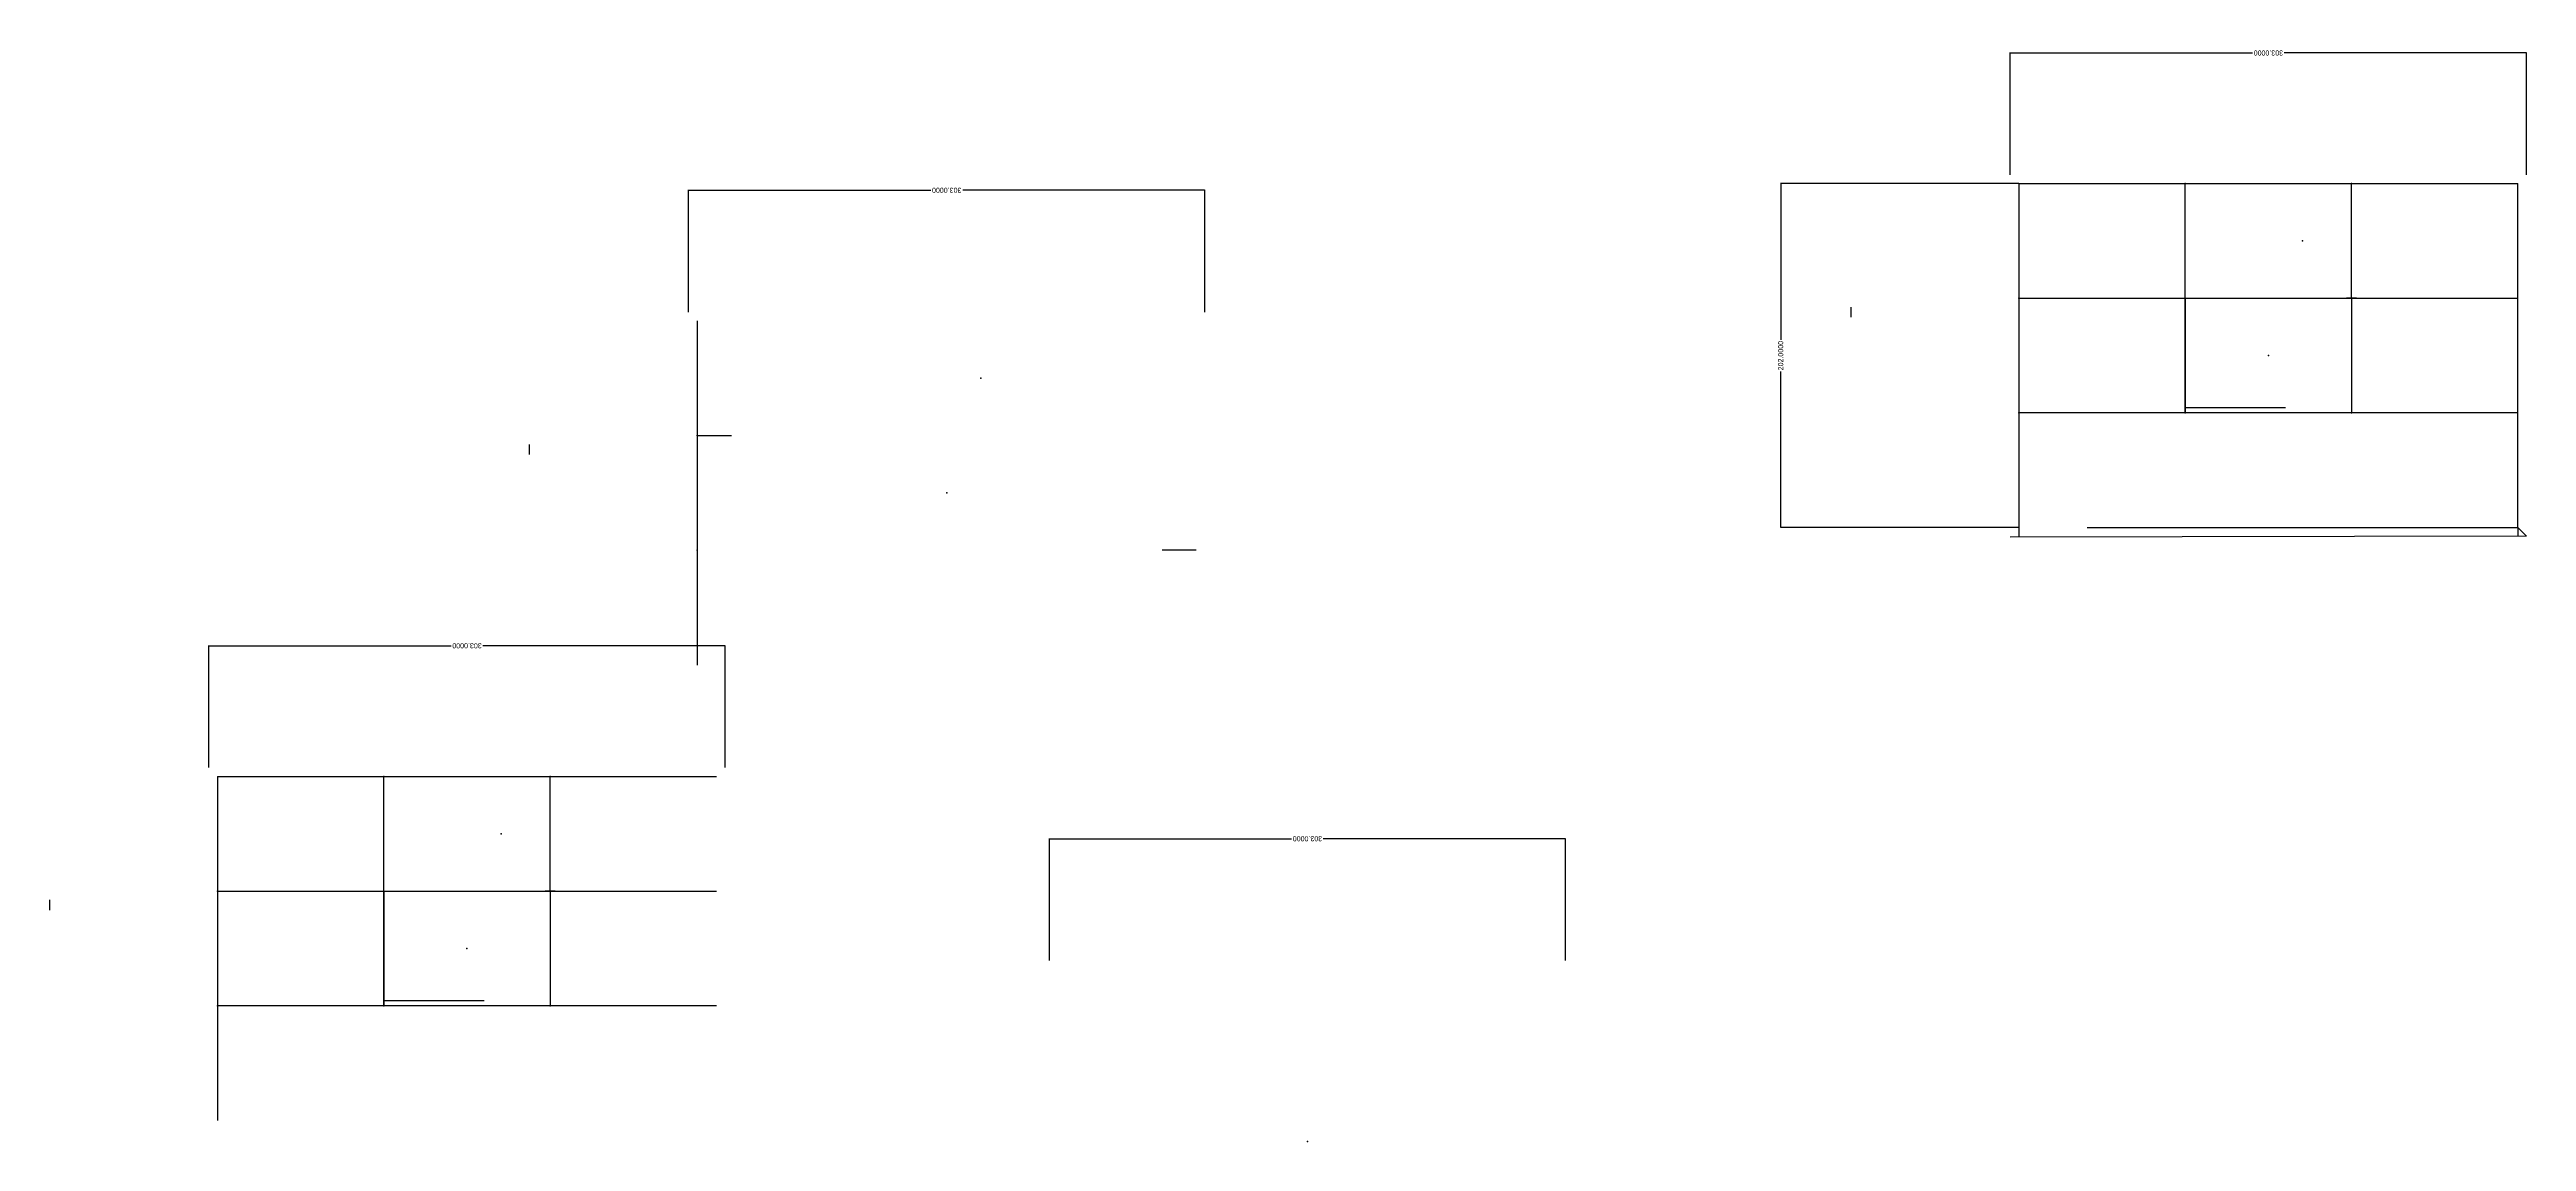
# Model space of a CAD drawing. Header units: inches. Extents: x -1757 to -303, y -94 to 547.
import ezdxf

# ---------------------------------------------------------------- set-up
doc = ezdxf.new("R2010")
doc.units = ezdxf.units.IN
doc.header["$MEASUREMENT"] = 0
doc.dimstyles.get("Standard").update_dxf_attribs({"dimtxt": 3, "dimasz": 0.18, "dimexe": 0.18, "dimexo": 0.0625, "dimgap": 0.09, "dimtad": 0, "dimtih": 1, "dimtoh": 1, "dimdec": 4, "dimzin": 0, "dimdsep": 46, "dimtxsty": 'Standard', "dimcen": 0.09, "dimadec": 0, "dimazin": 0, "dimtfac": 1, "dimtdec": 4, "dimtofl": 0, "dimtmove": 0, "dimatfit": 3, "dimfxl": 1, "dimtolj": 1, "dimtzin": 0, "dimarcsym": 0})

# ---------------------------------------------------------------- blocks, each defined once
blk = doc.blocks.new('*D1')
at = {"color": 0, "lineweight": -2, "transparency": 16777216}
for p, q in [((-605.8, 473.9), (-605.8, 545.7)), ((-605.6, 545.5), (-463.6, 545.5)), ((-303, 545.5), (-445, 545.5)), ((-302.8, 473.9), (-302.8, 545.7))]:
    blk.add_line(p, q, dxfattribs=at)
at = {"color": 0, "transparency": 16777216}
for points in [[(-605.6, 545.6), (-605.6, 545.5), (-605.8, 545.5)], [(-303, 545.6), (-303, 545.5), (-302.8, 545.5)]]:
    blk.add_solid(points, dxfattribs=at)
at = {"layer": 'Defpoints', "color": 0, "transparency": 16777216}
for p in [(-302.8, 545.5), (-605.8, 473.9, -0.8), (-302.8, 473.9, -0.8)]:
    blk.add_point(p, dxfattribs=at)
at = {"color": 0, "transparency": 16777216, "insert": (-454.3, 545.5), "char_height": 3, "attachment_point": 5, "rotation": 180}
blk.add_mtext('\\A1;303.0000', dxfattribs=at)
blk = doc.blocks.new('*D4')
at = {"color": 0, "lineweight": -2, "transparency": 16777216}
for p, q in [((-1169.9, 12.6), (-1169.9, 84.4)), ((-1169.7, 84.2), (-1027.8, 84.2)), ((-867.1, 84.2), (-1009.1, 84.2)), ((-866.9, 12.6), (-866.9, 84.4))]:
    blk.add_line(p, q, dxfattribs=at)
at = {"color": 0, "transparency": 16777216}
for points in [[(-1169.7, 84.2), (-1169.7, 84.1), (-1169.9, 84.2)], [(-867.1, 84.2), (-867.1, 84.1), (-866.9, 84.2)]]:
    blk.add_solid(points, dxfattribs=at)
at = {"layer": 'Defpoints', "color": 0, "transparency": 16777216}
for p in [(-866.9, 84.2), (-1169.9, 12.5, -0.8), (-866.9, 12.5, -0.8)]:
    blk.add_point(p, dxfattribs=at)
at = {"color": 0, "transparency": 16777216, "insert": (-1018.4, 84.2), "char_height": 3, "attachment_point": 5, "rotation": 180}
blk.add_mtext('\\A1;303.0000', dxfattribs=at)
blk = doc.blocks.new('*D14')
at = {"color": 0, "lineweight": -2, "transparency": 16777216}
for p, q in [((-1381.7, 393.3), (-1381.7, 465.1)), ((-1381.5, 464.9), (-1239.5, 464.9)), ((-1078.9, 464.9), (-1220.8, 464.9)), ((-1078.7, 393.3), (-1078.7, 465.1))]:
    blk.add_line(p, q, dxfattribs=at)
at = {"color": 0, "transparency": 16777216}
for points in [[(-1381.5, 464.9), (-1381.5, 464.9), (-1381.7, 464.9)], [(-1078.9, 464.9), (-1078.9, 464.9), (-1078.7, 464.9)]]:
    blk.add_solid(points, dxfattribs=at)
at = {"layer": 'Defpoints', "color": 0, "transparency": 16777216}
for p in [(-1078.7, 464.9), (-1381.7, 393.2, -0.8), (-1078.7, 393.2, -0.8)]:
    blk.add_point(p, dxfattribs=at)
at = {"color": 0, "transparency": 16777216, "insert": (-1230.2, 464.9), "char_height": 3, "attachment_point": 5, "rotation": 180}
blk.add_mtext('\\A1;303.0000', dxfattribs=at)
blk = doc.blocks.new('*D19')
at = {"color": 0, "lineweight": -2, "transparency": 16777216}
for p, q in [((-1663.3, 125.9), (-1663.3, 197.7)), ((-1663.1, 197.5), (-1521.1, 197.5)), ((-1360.5, 197.5), (-1502.5, 197.5)), ((-1360.3, 125.9), (-1360.3, 197.7))]:
    blk.add_line(p, q, dxfattribs=at)
at = {"color": 0, "transparency": 16777216}
for points in [[(-1663.1, 197.5), (-1663.1, 197.5), (-1663.3, 197.5)], [(-1360.5, 197.5), (-1360.5, 197.5), (-1360.3, 197.5)]]:
    blk.add_solid(points, dxfattribs=at)
at = {"layer": 'Defpoints', "color": 0, "transparency": 16777216}
for p in [(-1360.3, 197.5), (-1663.3, 125.8, -0.8), (-1360.3, 125.8, -0.8)]:
    blk.add_point(p, dxfattribs=at)
at = {"color": 0, "transparency": 16777216, "insert": (-1511.8, 197.5), "char_height": 3, "attachment_point": 5, "rotation": 180}
blk.add_mtext('\\A1;303.0000', dxfattribs=at)
blk = doc.blocks.new('*D22')
at = {"color": 0, "lineweight": -2, "transparency": 16777216}
for p, q in [((-600.8, 468.8), (-740.8, 468.8)), ((-740.6, 468.6), (-740.6, 377.1)), ((-740.6, 267), (-740.6, 358.5)), ((-600.8, 266.8), (-740.8, 266.8))]:
    blk.add_line(p, q, dxfattribs=at)
at = {"color": 0, "transparency": 16777216}
for points in [[(-740.7, 468.6), (-740.6, 468.6), (-740.6, 468.8)], [(-740.7, 267), (-740.6, 267), (-740.6, 266.8)]]:
    blk.add_solid(points, dxfattribs=at)
at = {"layer": 'Defpoints', "color": 0, "transparency": 16777216}
for p in [(-600.7, 468.8, -40), (-740.6, 266.8), (-600.7, 266.8, -40)]:
    blk.add_point(p, dxfattribs=at)
at = {"color": 0, "transparency": 16777216, "insert": (-740.6, 367.8), "char_height": 3, "attachment_point": 5, "rotation": 90}
blk.add_mtext('\\A1;202.0000', dxfattribs=at)

msp = doc.modelspace()

# ---------------------------------------------------------------- linework, layer by layer
for p, q in [((-600.74973, 468.80727, 4.3), (-600.74973, 266.80727, 4.3)), ((-503.1164, 334.14061, 4.3), (-503.1164, 468.80727, 4.3)), ((-405.48307, 401.47394, 4.3), (-405.48307, 468.80727, 4.3)), ((-307.84973, 266.80727, 44.3), (-307.84973, 468.80727, 44.3)), ((-600.74973, 401.47394, 4.3), (-307.84973, 401.47394, 4.3)), ((-503.1164, 401.47394, 4.3), (-503.1164, 334.14061, 4.3)), ((-405.48307, 401.47394, 4.3), (-405.48307, 334.14061, 4.3)), ((-1376.62039, 388.16417, -56.61961), (-1376.62039, 186.16417, -56.61961)), ((-307.84973, 334.14061, 4.3), (-600.74973, 334.14061, 4.3)), ((-307.84973, 334.14061, 4.3), (-327.84973, 334.14061, 4.3)), ((-302.79973, 261.75727, 44.3), (-605.79847, 261.1395, 44.3)), ((-560.74973, 266.80727, 44.3), (-307.84973, 266.80727, 44.3)), ((-307.84973, 266.80727, 44.3), (-302.79973, 261.75727, 44.3)), ((-307.84973, 266.80727, 44.3), (-307.83942, 261.747, 44.3)), ((-1083.72039, 253.49751, -56.61961), (-1103.72039, 253.49751, -56.61961)), ((-1658.25708, 120.75792, 44.30007), (-1658.25708, -81.24208, 44.30007)), ((-1560.62375, -13.90874, 44.30007), (-1560.62375, 120.75792, 44.30007)), ((-1462.99042, 53.42459, 44.30007), (-1462.99042, 120.75792, 44.30007)), ((-1658.25708, 53.42459, 44.30007), (-1365.35708, 53.42459, 44.30007)), ((-1560.62375, 53.42459, 44.30007), (-1560.62375, -13.90874, 44.30007)), ((-1462.99042, 53.42459, 44.30007), (-1462.99042, -13.90874, 44.30007)), ((-1365.35708, -13.90874, 44.30007), (-1658.25708, -13.90874, 44.30007)), ((-1365.35708, -13.90874, 44.30007), (-1385.35708, -13.90874, 44.30007))]:
    msp.add_line(p, q)
at = {"extrusion": (-2.08374e-07, 4.73897e-06, 1)}
for p, q in [((-600.74973, 468.80727, 4.3), (-307.84973, 468.80727, 4.3)), ((-1658.25708, 120.75792, 44.30007), (-1365.35708, 120.75792, 44.30007))]:
    msp.add_line(p, q, dxfattribs=at)
at = {"extrusion": (-0.002475, 0, 0.999997)}
for p, q in [((-699.36569, 396.32875, 3.38041), (-699.3542, 390.32876, 3.38043)), ((-600.74973, 401.47394, 4.3), (-580.7498, 401.47394, 4.3495)), ((-1376.62039, 320.83084, -56.61961), (-1356.62045, 320.83084, -56.5701)), ((-1475.23634, 315.68565, -57.5392), (-1475.22486, 309.68566, -57.53917)), ((-1756.87304, 48.2794, 43.38048), (-1756.86155, 42.27942, 43.38051)), ((-1658.25708, 53.42459, 44.30007), (-1638.25715, 53.42459, 44.34958))]:
    msp.add_line(p, q, dxfattribs=at)
at = {"extrusion": (-8.75049e-06, 1.01312e-05, 1)}
for p, q in [((-402.48307, 401.47394, 4.3), (-408.48307, 401.47394, 4.3)), ((-1459.99042, 53.42459, 44.30007), (-1465.99042, 53.42459, 44.30007))]:
    msp.add_line(p, q, dxfattribs=at)
at = {"extrusion": (5.79465e-16, 1, -4.73897e-06)}
for p, q in [((-444.29973, 337.1406, 4.29996), (-503.1164, 337.1406, 4.3)), ((-1501.80708, -10.90875, 44.30003), (-1560.62375, -10.90875, 44.30007))]:
    msp.add_line(p, q, dxfattribs=at)
at = {"extrusion": (-1, 0, 0)}
msp.add_line((-600.74973, 266.80727, 44.3), (-600.7382, 261.14982, 44.3), dxfattribs=at)
at = {"extrusion": (-2.08374e-07, 4.73897e-06, 1)}
for p in [(-503.1164, 468.80727, 4.3), (-405.48307, 468.80727, 4.3), (-1560.62375, 120.75792, 44.30007), (-1462.99042, 120.75792, 44.30007)]:
    msp.add_point(p, dxfattribs=at)
at = {"extrusion": (-1, 0, 0)}
for p in [(-434.2998, 435.14061, 100.0495), (-454.29973, 367.80727, 100), (-454.29973, 367.80727, 50), (-1210.17045, 354.49751, 39.1299), (-1230.17039, 287.16417, 39.08039), (-1230.17039, 287.16417, -10.91961), (-1491.80715, 87.09126, 140.04958), (-1511.80708, 19.75792, 140.00007), (-1511.80708, 19.75792, 90.00007), (-1018.41319, -93.55302, 95.7), (-1018.41319, -93.55302, 45.7)]:
    msp.add_point(p, dxfattribs=at)
for p in [(-600.74973, 401.47394, 4.3), (-503.1164, 401.47394, 4.3), (-405.48307, 401.47394, 4.3), (-1376.62039, 320.83084, -56.61961), (-600.74973, 334.14061, 4.3), (-503.1164, 334.14061, 4.3), (-405.48307, 334.14061, 4.3), (-1376.62039, 253.49751, -56.61961), (-1658.25708, 53.42459, 44.30007), (-1560.62375, 53.42459, 44.30007), (-1462.99042, 53.42459, 44.30007), (-1658.25708, -13.90874, 44.30007), (-1560.62375, -13.90874, 44.30007), (-1462.99042, -13.90874, 44.30007)]:
    msp.add_point(p)

# ---------------------------------------------------------------- dimensions: what is measured, and where the dimension line sits
for base, p1, p2, picture, middle in [((-302.79973, 545.53061), (-605.79973, 473.85727, -0.75), (-302.79973, 473.85727, -0.75), '*D1', (-454.29973, 545.53061)), ((-1078.67039, 464.88751, -60.91961), (-1381.67039, 393.21417, -61.66961), (-1078.67039, 393.21417, -61.66961), '*D14', (-1230.17039, 464.88751, -60.91961)), ((-1360.30708, 197.48127, 40.00007), (-1663.30708, 125.80792, 39.25007), (-1360.30708, 125.80792, 39.25007), '*D19', (-1511.80708, 197.48127, 40.00007)), ((-866.91319, 84.17032, -4.3), (-1169.91319, 12.49698, -5.05), (-866.91319, 12.49698, -5.05), '*D4', (-1018.41319, 84.17032, -4.3))]:
    dim = msp.add_linear_dim(base=base, p1=p1, p2=p2, dimstyle='Standard')
    dim.commit()
    dim.dimension.update_dxf_attribs({"geometry": picture, "text_midpoint": middle, "text_rotation": 180})
dim = msp.add_linear_dim(base=(-740.63484, 266.80727, 44.3), p1=(-600.74973, 468.80727, 4.3), p2=(-600.74973, 266.80727, 4.3), angle=90, dimstyle='Standard')
dim.commit()
dim.dimension.update_dxf_attribs({"geometry": '*D22', "text_midpoint": (-740.63484, 367.80727, 44.3)})

doc.saveas('drawing.dxf')
